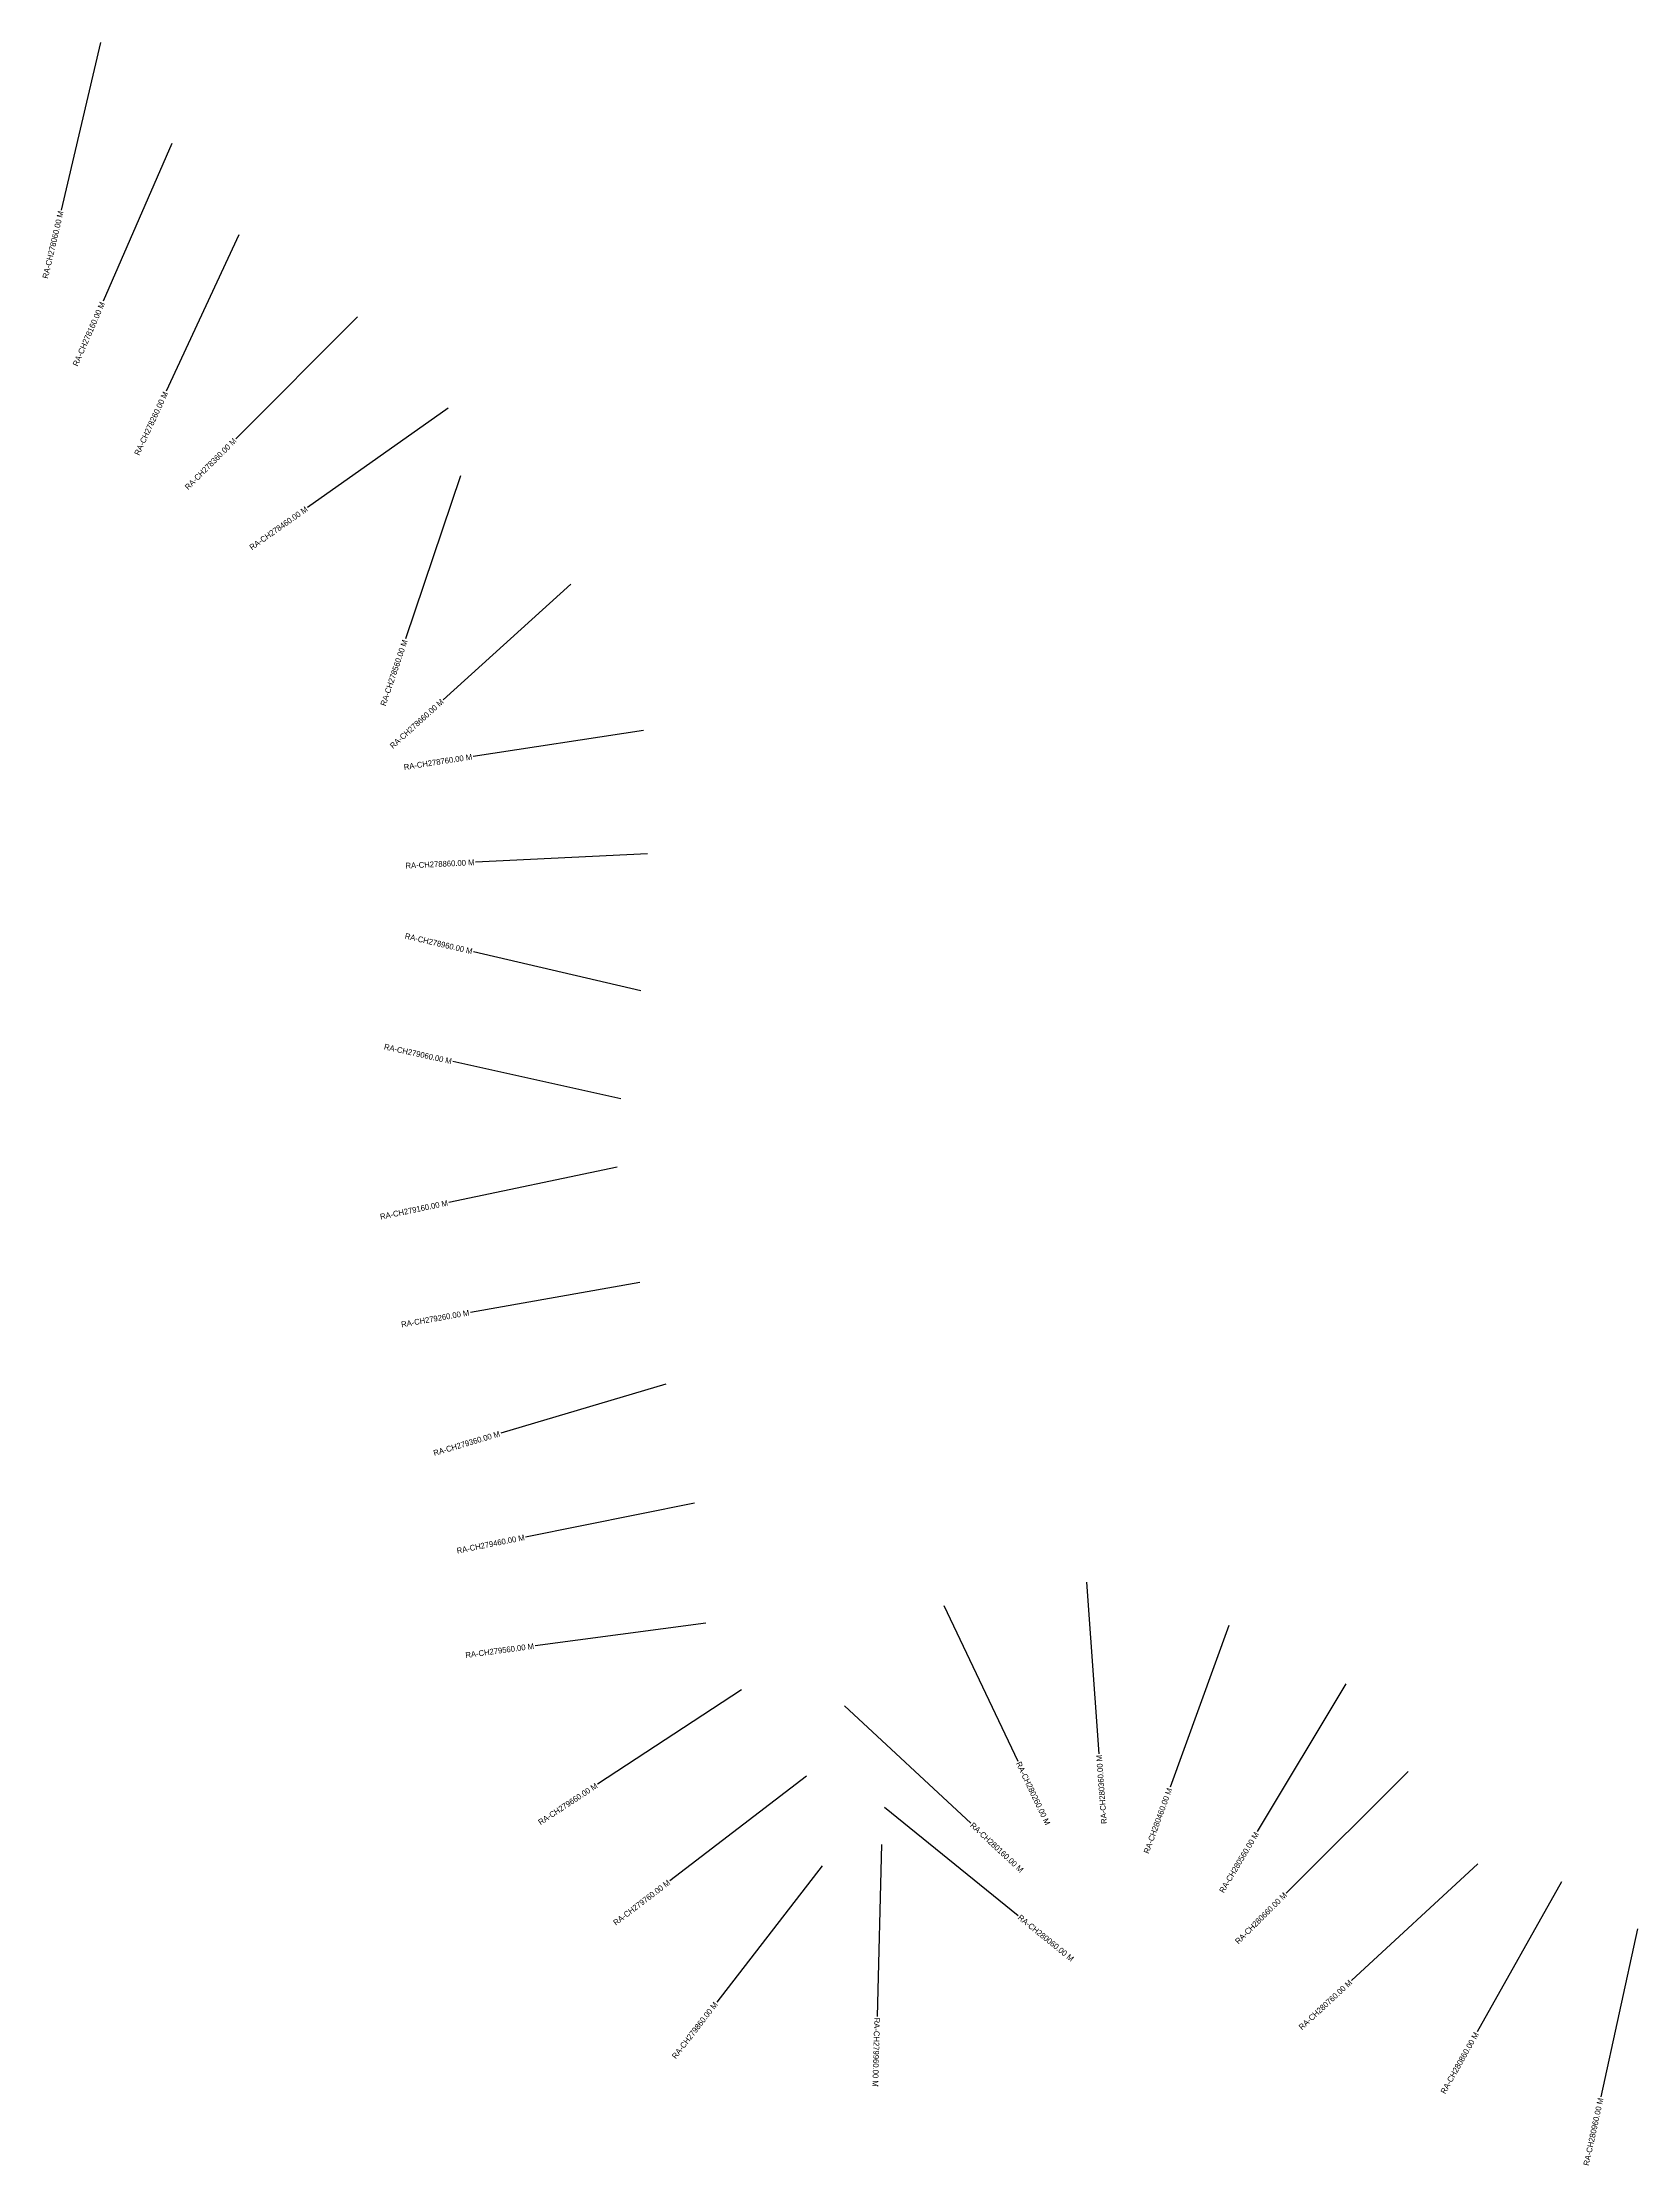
# Model space of a CAD drawing. Header units: metres. Extents: x 283831 to 291969, y 2024317 to 2027190.
# Drawn here: x 284826 to 286217, y 2024337 to 2026187 of the extents above; entities that cross this region are included whole.
import ezdxf
from ezdxf.enums import TextEntityAlignment as Align

# ---------------------------------------------------------------- set-up
doc = ezdxf.new("R2010")
doc.units = ezdxf.units.M
doc.header["$MEASUREMENT"] = 0
doc.layers.add('CS', color=134, linetype='Continuous')
doc.layers.add('CSMark', color=6, linetype='Continuous')

msp = doc.modelspace()

# ---------------------------------------------------------------- linework, layer by layer
at = {"layer": 'CS'}
for p, q in [((284877, 2026186.8), (284842.7, 2026040.7)), ((284939.2, 2026098.7), (284879.3, 2025961.2)), ((284997.6, 2026019), (284934.3, 2025883)), ((285101, 2025947.6), (284995, 2025841.5)), ((285180.1, 2025868.1), (285057.6, 2025781.5)), ((285190.9, 2025809.1), (285142.8, 2025667)), ((285287, 2025714.6), (285175.7, 2025614)), ((285350.2, 2025587.3), (285201.9, 2025564.5)), ((285353.8, 2025479.9), (285204, 2025472.4)), ((285348.1, 2025360.4), (285202, 2025394.5)), ((285330.6, 2025266.3), (285184.1, 2025298.7)), ((285327.5, 2025206.6), (285180.7, 2025175.9)), ((285347.2, 2025106.1), (285199.4, 2025080.1)), ((285369.8, 2025017.6), (285226, 2024974.9)), ((285394.7, 2024913.8), (285247.6, 2024884.4)), ((285736.3, 2024845.1), (285747.2, 2024695.5)), ((285612.2, 2024824.7), (285676.6, 2024689.2)), ((285404.5, 2024809.5), (285255.8, 2024789.6)), ((285860.5, 2024807.4), (285809.3, 2024666.4)), ((285962.3, 2024756.4), (285885.3, 2024627.7)), ((285435.6, 2024751.4), (285310.3, 2024669)), ((285525.6, 2024737.2), (285635.5, 2024635)), ((285492.5, 2024676), (285373.4, 2024584.8)), ((286016.8, 2024680), (285910.5, 2024574.2)), ((285560.3, 2024649), (285676.8, 2024554.6)), ((285557.8, 2024616.6), (285553.9, 2024466.6)), ((285505.9, 2024597.8), (285414.1, 2024479.2)), ((286077.5, 2024599.8), (285967.4, 2024497.9)), ((286150.4, 2024584), (286076.8, 2024453.3)), ((286216.7, 2024543.1), (286184.8, 2024396.6))]:
    msp.add_line(p, q, dxfattribs=at)

# ---------------------------------------------------------------- texts
at = {"layer": 'CSMark'}
for s, rotation, p in [('RA-CH278060.00 M', 76.7932, (284842.5, 2026039.8)), ('RA-CH278160.00 M', 66.4525, (284878.9, 2025960.3)), ('RA-CH278260.00 M', 65.0403, (284933.9, 2025882.1)), ('RA-CH278360.00 M', 45.0216, (284994.3, 2025840.8)), ('RA-CH278460.00 M', 35.256, (285056.8, 2025780.9)), ('RA-CH278560.00 M', 71.3045, (285142.5, 2025666)), ('RA-CH278660.00 M', 42.1304, (285175, 2025613.3)), ('RA-CH278760.00 M', 8.7362, (285200.9, 2025564.4)), ('RA-CH278860.00 M', 2.8657, (285203, 2025472.4)), ('RA-CH278960.00 M', 346.8407, (285201.1, 2025394.7)), ('RA-CH279060.00 M', 347.5269, (285183.1, 2025298.9)), ('RA-CH279160.00 M', 11.8004, (285179.7, 2025175.7)), ('RA-CH279260.00 M', 9.9767, (285198.4, 2025080)), ('RA-CH279360.00 M', 16.5748, (285225, 2024974.6)), ('RA-CH279460.00 M', 11.3149, (285246.6, 2024884.2)), ('RA-CH279560.00 M', 7.6398, (285254.8, 2024789.5)), ('RA-CH280360.00 M', 94.2038, (285747.3, 2024694.5)), ('RA-CH279660.00 M', 33.3281, (285309.5, 2024668.4)), ('RA-CH280460.00 M', 70.0369, (285808.9, 2024665.5)), ('RA-CH280560.00 M', 59.1161, (285884.8, 2024626.8)), ('RA-CH279760.00 M', 37.3987, (285372.6, 2024584.2)), ('RA-CH280660.00 M', 44.8342, (285909.8, 2024573.5)), ('RA-CH280760.00 M', 42.7826, (285966.7, 2024497.3)), ('RA-CH279860.00 M', 52.2649, (285413.4, 2024478.4)), ('RA-CH280860.00 M', 60.6293, (286076.4, 2024452.4)), ('RA-CH280960.00 M', 77.7172, (286184.6, 2024395.6))]:
    msp.add_text(s, height=5, rotation=rotation, dxfattribs=at).set_placement(p, align=Align.MIDDLE_RIGHT)
for s, rotation, p in [('RA-CH280260.00 M', 295.3981, (285677, 2024688.3)), ('RA-CH280160.00 M', 317.064, (285636.2, 2024634.4)), ('RA-CH280060.00 M', 321.0021, (285677.6, 2024553.9)), ('RA-CH279960.00 M', 268.5318, (285553.9, 2024465.6))]:
    msp.add_text(s, height=5, rotation=rotation, dxfattribs=at).set_placement(p, align=Align.MIDDLE_LEFT)

doc.saveas('drawing.dxf')
